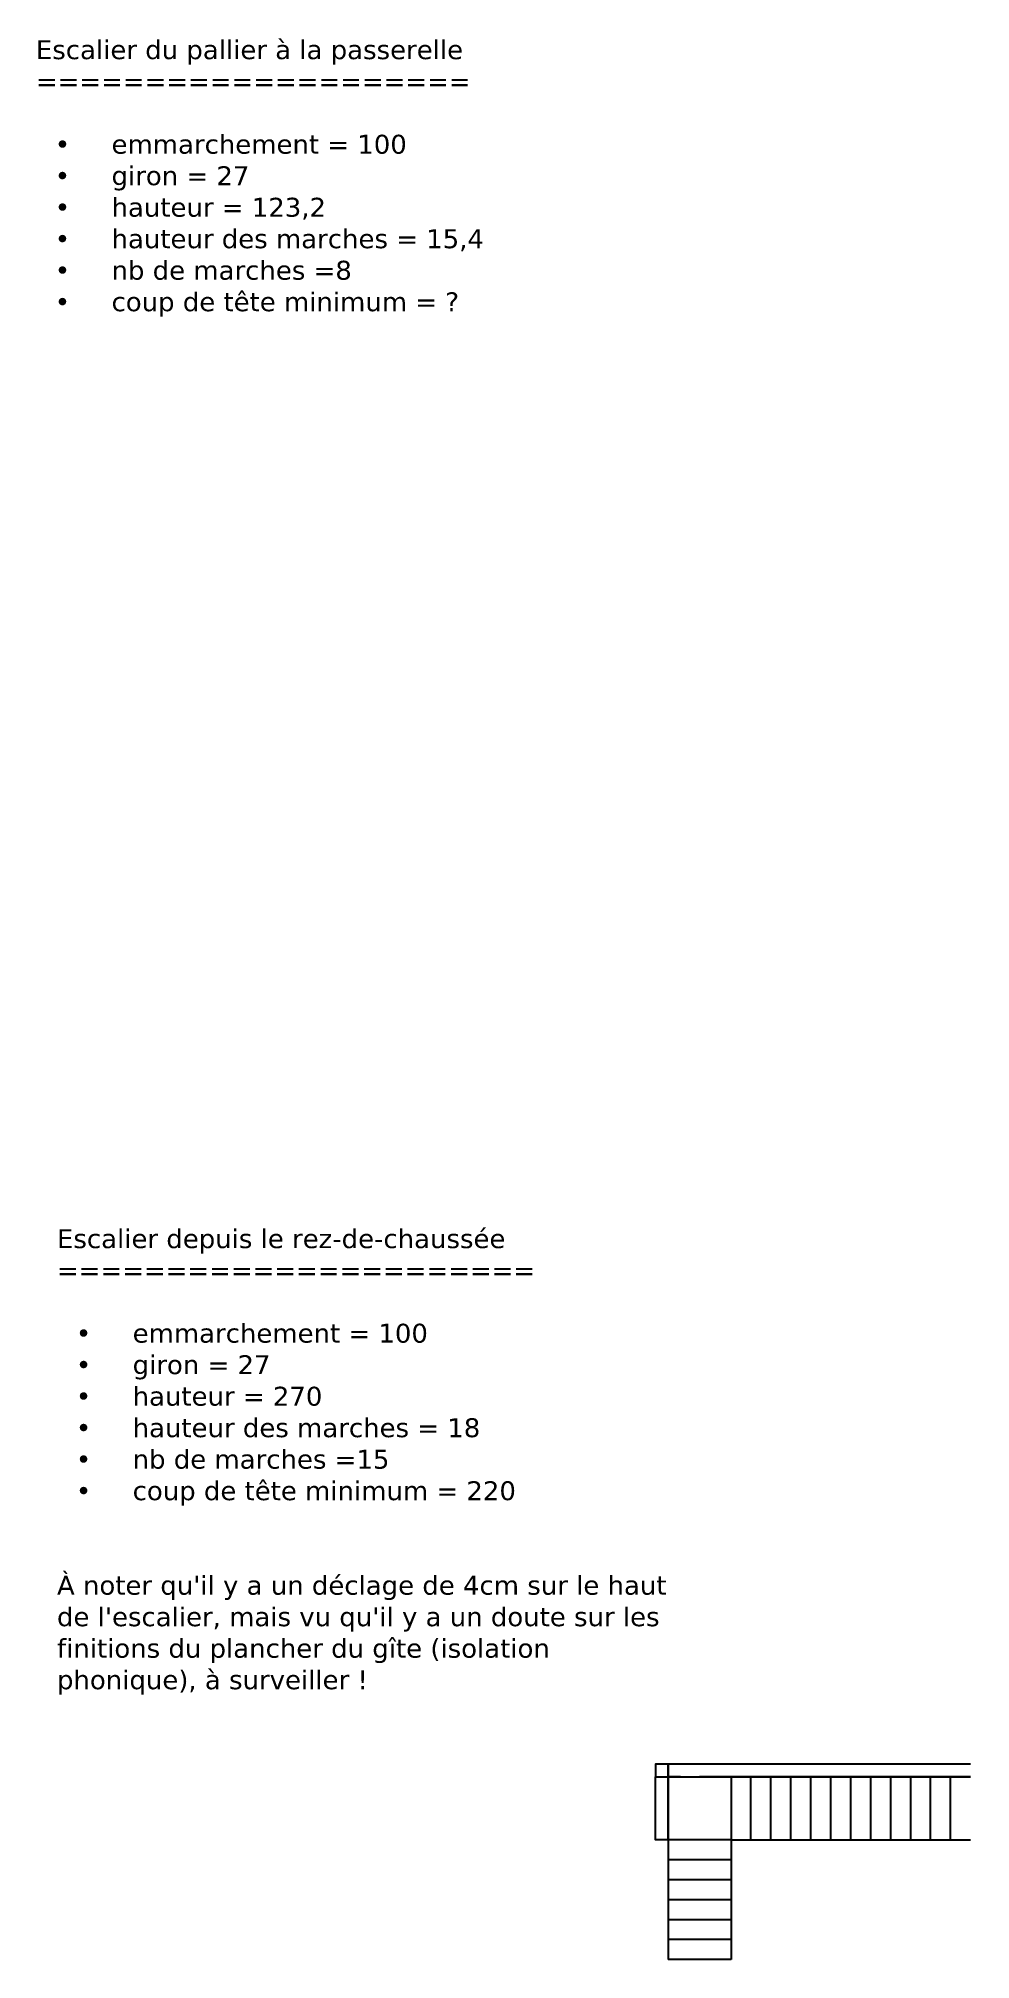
# Model space of a CAD drawing. Header units: centimetres. Extents: x -262314 to 1497847, y -126598 to 219599.
# Drawn here: x 692588 to 707376, y 67443 to 97938 of the extents above; entities that cross this region are included whole.
import ezdxf

# ---------------------------------------------------------------- set-up
doc = ezdxf.new("R2010")
doc.units = ezdxf.units.CM
doc.layers.add('I-STAIRS', color=44, linetype='Continuous')
doc.layers.add('Mur de soutenement', color=1, linetype='Continuous')
doc.styles.add('Seb', font='Verdana.ttf')

msp = doc.modelspace()

# ---------------------------------------------------------------- texts
at = {"layer": 'I-STAIRS', "char_height": 300, "attachment_point": 1, "style": 'Seb'}
for s, insert in [('Escalier du pallier à la passerelle\\P====================\\P\\P\\pxi-3,l4,t4;•^Iemmarchement = 100\\P•^Igiron = 27\\P•^Ihauteur = 123,2\\P•^Ihauteur des marches = 15,4\\P•^Inb de marches =8\\P•^Icoup de tête minimum = ?', (692547.36, 97909.11)), ("Escalier depuis le rez-de-chaussée\\P======================\\P\\P\\pxi-3,l4,t4;•^Iemmarchement = 100\\P•^Igiron = 27\\P•^Ihauteur = 270\\P•^Ihauteur des marches = 18\\P•^Inb de marches =15\\P•^Icoup de tête minimum = 220\\P\\pi0,l0,tz;\\P\\PÀ noter qu'il y a un déclage de 4cm sur le haut de l'escalier, mais vu qu'il y a un doute sur les finitions du plancher du gîte (isolation phonique), à surveiller ! ", (692882.12, 79036.28))]:
    msp.add_mtext_dynamic_manual_height_columns(s, width=9710.6526, gutter_width=500, heights=[15122.96], dxfattribs=dict(at, insert=insert))

# ---------------------------------------------------------------- linework, layer by layer
at = {"layer": 'I-STAIRS'}
for p, q in [((707375.94, 70343.39), (703075.94, 70343.39)), ((703892.61, 69343.39), (703892.61, 70343.39)), ((704209.28, 69343.39), (704209.28, 70343.39)), ((704525.94, 69343.39), (704525.94, 70343.39)), ((704842.61, 69343.39), (704842.61, 70343.39)), ((705159.28, 69343.39), (705159.28, 70343.39)), ((705475.94, 69343.39), (705475.94, 70343.39)), ((705792.61, 69343.39), (705792.61, 70343.39)), ((706109.28, 69343.39), (706109.28, 70343.39)), ((706425.94, 69343.39), (706425.94, 70343.39)), ((706742.61, 69343.39), (706742.61, 70343.39)), ((707059.28, 69343.39), (707059.28, 70343.39)), ((702575.94, 69343.39), (702575.94, 67443.39)), ((703575.94, 69343.39), (707375.94, 69343.39)), ((703575.94, 69343.39), (703575.94, 67443.39)), ((703575.94, 69026.72), (702575.94, 69026.72)), ((703575.94, 68710.05), (702575.94, 68710.05)), ((703575.94, 68393.39), (702575.94, 68393.39)), ((703575.94, 68076.72), (702575.94, 68076.72)), ((703575.94, 67760.05), (702575.94, 67760.05)), ((703575.94, 67443.39), (702575.94, 67443.39))]:
    msp.add_line(p, q, dxfattribs=at)
msp.add_lwpolyline([(702575.94, 70343.39), (703575.94, 70343.39), (703575.94, 69343.39), (702575.94, 69343.39)], close=True, dxfattribs=at)
at = {"layer": 'Mur de soutenement'}
for p, q in [((707375.94, 70543.39), (702575.94, 70543.39)), ((702575.94, 70543.39), (702575.94, 70343.39)), ((702575.94, 70343.39), (707375.94, 70343.39)), ((702775.94, 70343.39), (702575.94, 70343.39))]:
    msp.add_line(p, q, dxfattribs=at)
for points in [[(702375.94, 70343.39), (702575.94, 70343.39), (702575.94, 70543.39), (702375.94, 70543.39)], [(702375.94, 70343.39), (702575.94, 70343.39), (702575.94, 69343.39), (702375.94, 69343.39)]]:
    msp.add_lwpolyline(points, close=True, dxfattribs=at)

msp.set_redraw_order([(e.dxf.handle, doc.entitydb.next_handle()) for e in msp.query("TEXT MTEXT ATTDEF DIMENSION ARC_DIMENSION")])  # texts and dimensions are drawn at this point

doc.saveas('drawing.dxf')
